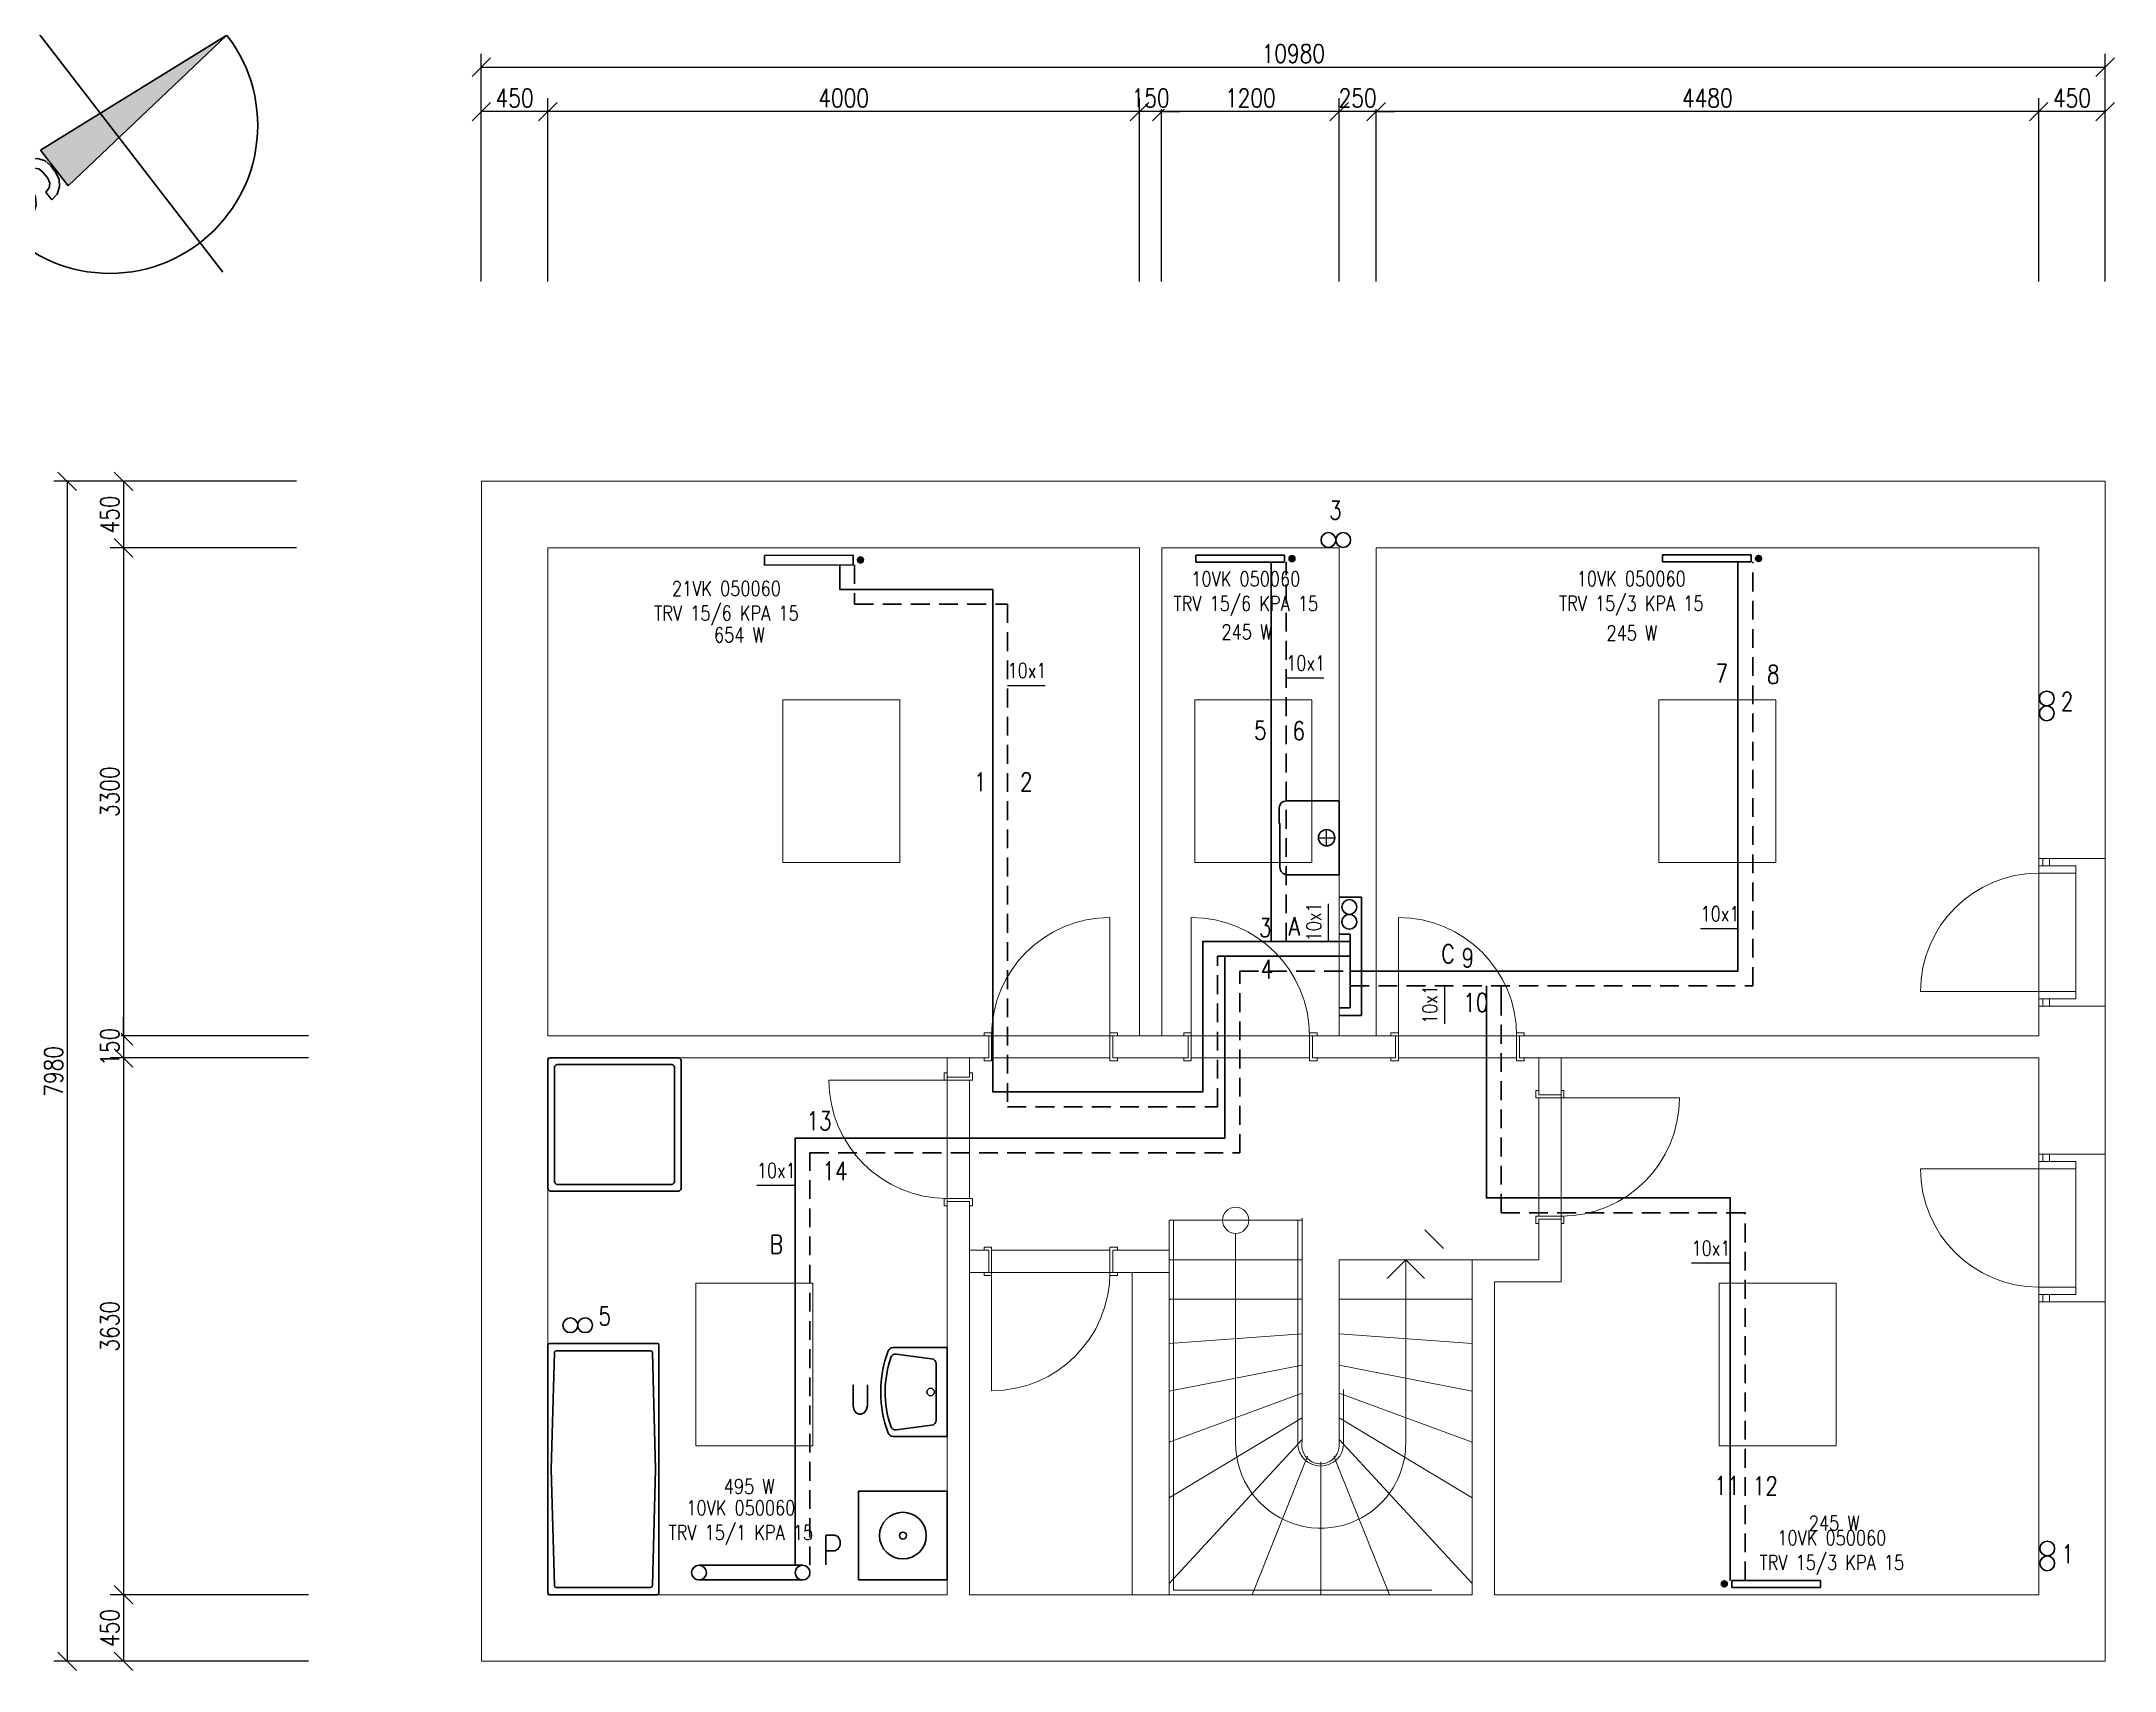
# Model space of a CAD drawing. Header units: millimetres. Extents: x 13441 to 178833, y -33721 to 19284.
# Drawn here: x 14536 to 28553, y 7122 to 18139 of the extents above; entities that cross this region are included whole.
import ezdxf
from ezdxf.enums import TextEntityAlignment as Align

# ---------------------------------------------------------------- set-up
doc = ezdxf.new("R2010")
doc.units = ezdxf.units.MM
doc.header["$LTSCALE"] = 10
doc.linetypes.add('DASHED', pattern=[19.05, 12.7, -6.35])
for name, color, linetype, lineweight in [('CKFORMATY', 3, 'Continuous', 25), ('CKKOTY', 3, 'Continuous', 25), ('CKTEXTY_MALE', 3, 'Continuous', 18), ('slepá matrice', 7, 'Continuous', 20), ('T-kotle', 7, 'Continuous', 50), ('T-otopna_telesa', 1, 'Continuous', 50), ('T-p_privodni', 1, 'Continuous', 50), ('T-p_zpetne', 5, 'DASHED', 50), ('T-stoupacky', 7, 'Continuous', 50), ('Z-sipky', 7, 'Continuous', 50), ('Z-zar_predmety', 7, 'Continuous', 50), ('Z-zar_predmety_ozn', 6, 'Continuous', 50)]:
    doc.layers.add(name, color=color, linetype=linetype, lineweight=lineweight)
doc.layers.add('CKPOPISM_PLOCHA', color=1, linetype='Continuous', lineweight=18, plot=False)
doc.layers.add('T-otopna_telesa-popis', color=7, linetype='Continuous')
doc.layers.add('T-p_privodni-popis', color=7, linetype='Continuous')
doc.styles.add('ARIAL_NARROW', font='SIMPLEX.SHX', dxfattribs={"width": 0.8})
doc.styles.get("Standard").update_dxf_attribs({"font": 'simplex.shx', "width": 0.8})
doc.dimstyles.new('CADKON', dxfattribs={"dimscale": 50, "dimtxt": 2.5, "dimasz": 2.5, "dimexe": 1.8, "dimexo": 25, "dimgap": 0.6, "dimtad": 1, "dimrnd": 1, "dimtxsty": 'Standard', "dimblk1": 'OBLIQUE', "dimblk2": 'OBLIQUE', "dimsah": 1, "dimcen": 2.5, "dimadec": 1, "dimazin": 2, "dimtfac": 1, "dimtix": 1, "dimtmove": 2, "dimatfit": 3, "dimldrblk": 'OPEN30', "dimfxl": 25, "dimfxlon": 1, "dimtfill": 1, "dimtolj": 1, "dimarcsym": 0})

# ---------------------------------------------------------------- blocks, each defined once
blk = doc.blocks.new('_OBLIQUE')
at = {"color": 0, "linetype": 'ByBlock'}
blk.add_line((-0.5, -0.5), (0.5, 0.5), dxfattribs=at)
blk = doc.blocks.new('*D89')
at = {"layer": 'CKKOTY', "color": 0, "lineweight": -2, "transparency": 16777216}
for p, q in [((17510, 16715), (17510, 18055)), ((17510, 17965), (28490, 17965)), ((28490, 16715), (28490, 18055))]:
    blk.add_line(p, q, dxfattribs=at)
at = {"layer": 'DEFPOINTS', "color": 0, "transparency": 16777216}
for p in [(28490, 17965), (17510, 15165), (28490, 15165)]:
    blk.add_point(p, dxfattribs=at)
at = {"layer": 'CKKOTY', "color": 0, "lineweight": -2, "transparency": 16777216, "xscale": 125, "yscale": 125, "zscale": 125, "rotation": 180}
blk.add_blockref('_OBLIQUE', (17510, 17965), dxfattribs=at)
at = {"layer": 'CKKOTY', "color": 0, "lineweight": -2, "transparency": 16777216, "xscale": 125, "yscale": 125, "zscale": 125}
blk.add_blockref('_OBLIQUE', (28490, 17965), dxfattribs=at)
at = {"layer": 'CKKOTY', "color": 0, "transparency": 16777216, "insert": (23000, 18057), "char_height": 125, "attachment_point": 5, "bg_fill": 3, "box_fill_scale": 1.1, "bg_fill_color": 256, "bg_fill_true_color": 13158600, "bg_fill_transparency": 0}
blk.add_mtext('\\A1;10980', dxfattribs=at)
blk = doc.blocks.new('_Open30')
at = {"color": 0, "lineweight": -2}
for p, q in [((-1, 0.27), (0, 0)), ((0, 0), (-1, -0.27)), ((0, 0), (-1, 0))]:
    blk.add_line(p, q, dxfattribs=at)
blk = doc.blocks.new('*D90')
at = {"layer": 'CKKOTY', "color": 0, "lineweight": -2, "transparency": 16777216}
for p, q in [((28040, 16516), (28040, 17755)), ((28490, 17665), (28040, 17665)), ((28490, 16516), (28490, 17755))]:
    blk.add_line(p, q, dxfattribs=at)
at = {"layer": 'DEFPOINTS', "color": 0, "transparency": 16777216}
for p in [(28040, 17665), (28040, 15266), (28490, 15266)]:
    blk.add_point(p, dxfattribs=at)
at = {"layer": 'CKKOTY', "color": 0, "lineweight": -2, "transparency": 16777216, "xscale": 125, "yscale": 125, "zscale": 125, "rotation": 180}
blk.add_blockref('_OBLIQUE', (28040, 17665), dxfattribs=at)
at = {"layer": 'CKKOTY', "color": 0, "lineweight": -2, "transparency": 16777216, "xscale": 125, "yscale": 125, "zscale": 125}
blk.add_blockref('_OBLIQUE', (28490, 17665), dxfattribs=at)
at = {"layer": 'CKKOTY', "color": 0, "transparency": 16777216, "insert": (28265, 17757), "char_height": 125, "attachment_point": 5, "bg_fill": 3, "box_fill_scale": 1.1, "bg_fill_color": 256, "bg_fill_true_color": 13158600, "bg_fill_transparency": 0}
blk.add_mtext('\\A1;450', dxfattribs=at)
blk = doc.blocks.new('*D91')
at = {"layer": 'CKKOTY', "color": 0, "lineweight": -2, "transparency": 16777216}
for p, q in [((23560, 16516), (23560, 17755)), ((28040, 17665), (23560, 17665)), ((28040, 16516), (28040, 17755))]:
    blk.add_line(p, q, dxfattribs=at)
at = {"layer": 'DEFPOINTS', "color": 0, "transparency": 16777216}
for p in [(23560, 17665), (23560, 15266), (28040, 15266)]:
    blk.add_point(p, dxfattribs=at)
at = {"layer": 'CKKOTY', "color": 0, "lineweight": -2, "transparency": 16777216, "xscale": 125, "yscale": 125, "zscale": 125, "rotation": 180}
blk.add_blockref('_OBLIQUE', (23560, 17665), dxfattribs=at)
at = {"layer": 'CKKOTY', "color": 0, "lineweight": -2, "transparency": 16777216, "xscale": 125, "yscale": 125, "zscale": 125}
blk.add_blockref('_OBLIQUE', (28040, 17665), dxfattribs=at)
at = {"layer": 'CKKOTY', "color": 0, "transparency": 16777216, "insert": (25800, 17757), "char_height": 125, "attachment_point": 5, "bg_fill": 3, "box_fill_scale": 1.1, "bg_fill_color": 256, "bg_fill_true_color": 13158600, "bg_fill_transparency": 0}
blk.add_mtext('\\A1;4480', dxfattribs=at)
blk = doc.blocks.new('*D92')
at = {"layer": 'CKKOTY', "color": 0, "lineweight": -2, "transparency": 16777216}
for p, q in [((23310, 17665), (23185, 17665)), ((23310, 16516), (23310, 17755)), ((23560, 17665), (23310, 17665)), ((23560, 16516), (23560, 17755)), ((23560, 17665), (23685, 17665))]:
    blk.add_line(p, q, dxfattribs=at)
at = {"layer": 'DEFPOINTS', "color": 0, "transparency": 16777216}
for p in [(23310, 15266), (23560, 15266)]:
    blk.add_point(p, dxfattribs=at)
at = {"layer": 'CKKOTY', "color": 0, "lineweight": -2, "transparency": 16777216, "xscale": 125, "yscale": 125, "zscale": 125}
blk.add_blockref('_OBLIQUE', (23310, 17665), dxfattribs=at)
at = {"layer": 'CKKOTY', "color": 0, "lineweight": -2, "transparency": 16777216, "xscale": 125, "yscale": 125, "zscale": 125, "rotation": 180}
blk.add_blockref('_OBLIQUE', (23560, 17665), dxfattribs=at)
at = {"layer": 'CKKOTY', "color": 0, "transparency": 16777216, "insert": (23435, 17757), "char_height": 125, "attachment_point": 5, "bg_fill": 3, "box_fill_scale": 1.1, "bg_fill_color": 256, "bg_fill_true_color": 13158600, "bg_fill_transparency": 0}
blk.add_mtext('\\A1;250', dxfattribs=at)
at = {"layer": 'DEFPOINTS', "color": 0, "transparency": 16777216}
blk.add_point((23310, 17665), dxfattribs=at)
blk = doc.blocks.new('*D93')
at = {"layer": 'CKKOTY', "color": 0, "lineweight": -2, "transparency": 16777216}
for p, q in [((22110, 16516), (22110, 17755)), ((23310, 17665), (22110, 17665)), ((23310, 16516), (23310, 17755))]:
    blk.add_line(p, q, dxfattribs=at)
at = {"layer": 'DEFPOINTS', "color": 0, "transparency": 16777216}
for p in [(22110, 17665), (22110, 15266), (23310, 15266)]:
    blk.add_point(p, dxfattribs=at)
at = {"layer": 'CKKOTY', "color": 0, "lineweight": -2, "transparency": 16777216, "xscale": 125, "yscale": 125, "zscale": 125, "rotation": 180}
blk.add_blockref('_OBLIQUE', (22110, 17665), dxfattribs=at)
at = {"layer": 'CKKOTY', "color": 0, "lineweight": -2, "transparency": 16777216, "xscale": 125, "yscale": 125, "zscale": 125}
blk.add_blockref('_OBLIQUE', (23310, 17665), dxfattribs=at)
at = {"layer": 'CKKOTY', "color": 0, "transparency": 16777216, "insert": (22710, 17757), "char_height": 125, "attachment_point": 5, "bg_fill": 3, "box_fill_scale": 1.1, "bg_fill_color": 256, "bg_fill_true_color": 13158600, "bg_fill_transparency": 0}
blk.add_mtext('\\A1;1200', dxfattribs=at)
blk = doc.blocks.new('*D94')
at = {"layer": 'CKKOTY', "color": 0, "lineweight": -2, "transparency": 16777216}
for p, q in [((21960, 17665), (21835, 17665)), ((21960, 16516), (21960, 17755)), ((22110, 17665), (21960, 17665)), ((22110, 16516), (22110, 17755)), ((22110, 17665), (22235, 17665))]:
    blk.add_line(p, q, dxfattribs=at)
at = {"layer": 'DEFPOINTS', "color": 0, "transparency": 16777216}
for p in [(21960, 15266), (22110, 15266)]:
    blk.add_point(p, dxfattribs=at)
at = {"layer": 'CKKOTY', "color": 0, "lineweight": -2, "transparency": 16777216, "xscale": 125, "yscale": 125, "zscale": 125}
blk.add_blockref('_OBLIQUE', (21960, 17665), dxfattribs=at)
at = {"layer": 'CKKOTY', "color": 0, "lineweight": -2, "transparency": 16777216, "xscale": 125, "yscale": 125, "zscale": 125, "rotation": 180}
blk.add_blockref('_OBLIQUE', (22110, 17665), dxfattribs=at)
at = {"layer": 'CKKOTY', "color": 0, "transparency": 16777216, "insert": (22035, 17757), "char_height": 125, "attachment_point": 5, "bg_fill": 3, "box_fill_scale": 1.1, "bg_fill_color": 256, "bg_fill_true_color": 13158600, "bg_fill_transparency": 0}
blk.add_mtext('\\A1;150', dxfattribs=at)
at = {"layer": 'DEFPOINTS', "color": 0, "transparency": 16777216}
blk.add_point((21960, 17665), dxfattribs=at)
blk = doc.blocks.new('*D95')
at = {"layer": 'CKKOTY', "color": 0, "lineweight": -2, "transparency": 16777216}
for p, q in [((17960, 16516), (17960, 17755)), ((21960, 17665), (17960, 17665)), ((21960, 16516), (21960, 17755))]:
    blk.add_line(p, q, dxfattribs=at)
at = {"layer": 'DEFPOINTS', "color": 0, "transparency": 16777216}
for p in [(17960, 17665), (17960, 15266), (21960, 15266)]:
    blk.add_point(p, dxfattribs=at)
at = {"layer": 'CKKOTY', "color": 0, "lineweight": -2, "transparency": 16777216, "xscale": 125, "yscale": 125, "zscale": 125, "rotation": 180}
blk.add_blockref('_OBLIQUE', (17960, 17665), dxfattribs=at)
at = {"layer": 'CKKOTY', "color": 0, "lineweight": -2, "transparency": 16777216, "xscale": 125, "yscale": 125, "zscale": 125}
blk.add_blockref('_OBLIQUE', (21960, 17665), dxfattribs=at)
at = {"layer": 'CKKOTY', "color": 0, "transparency": 16777216, "insert": (19960, 17757), "char_height": 125, "attachment_point": 5, "bg_fill": 3, "box_fill_scale": 1.1, "bg_fill_color": 256, "bg_fill_true_color": 13158600, "bg_fill_transparency": 0}
blk.add_mtext('\\A1;4000', dxfattribs=at)
blk = doc.blocks.new('*D96')
at = {"layer": 'CKKOTY', "color": 0, "lineweight": -2, "transparency": 16777216}
for p, q in [((17510, 16516), (17510, 17755)), ((17960, 17665), (17510, 17665)), ((17960, 16516), (17960, 17755))]:
    blk.add_line(p, q, dxfattribs=at)
at = {"layer": 'DEFPOINTS', "color": 0, "transparency": 16777216}
for p in [(17510, 17665), (17510, 15266), (17960, 15266)]:
    blk.add_point(p, dxfattribs=at)
at = {"layer": 'CKKOTY', "color": 0, "lineweight": -2, "transparency": 16777216, "xscale": 125, "yscale": 125, "zscale": 125, "rotation": 180}
blk.add_blockref('_OBLIQUE', (17510, 17665), dxfattribs=at)
at = {"layer": 'CKKOTY', "color": 0, "lineweight": -2, "transparency": 16777216, "xscale": 125, "yscale": 125, "zscale": 125}
blk.add_blockref('_OBLIQUE', (17960, 17665), dxfattribs=at)
at = {"layer": 'CKKOTY', "color": 0, "transparency": 16777216, "insert": (17735, 17757), "char_height": 125, "attachment_point": 5, "bg_fill": 3, "box_fill_scale": 1.1, "bg_fill_color": 256, "bg_fill_true_color": 13158600, "bg_fill_transparency": 0}
blk.add_mtext('\\A1;450', dxfattribs=at)
blk = doc.blocks.new('*D97')
at = {"layer": 'CKKOTY', "color": 0, "lineweight": -2, "transparency": 16777216}
for p, q in [((15960, 15165), (14620, 15165)), ((14710, 15165), (14710, 7185)), ((15960, 7185), (14620, 7185))]:
    blk.add_line(p, q, dxfattribs=at)
at = {"layer": 'DEFPOINTS', "color": 0, "transparency": 16777216}
for p in [(17510, 15165), (14710, 7185), (17510, 7185)]:
    blk.add_point(p, dxfattribs=at)
at = {"layer": 'CKKOTY', "color": 0, "lineweight": -2, "transparency": 16777216, "xscale": 125, "yscale": 125, "zscale": 125}
for p, rotation in [((14710, 15165), 90), ((14710, 7185), 270)]:
    blk.add_blockref('_OBLIQUE', p, dxfattribs=dict(at, rotation=rotation))
at = {"layer": 'CKKOTY', "color": 0, "transparency": 16777216, "insert": (14618, 11175), "char_height": 125, "attachment_point": 5, "rotation": 90, "bg_fill": 3, "box_fill_scale": 1.1, "bg_fill_color": 256, "bg_fill_true_color": 13158600, "bg_fill_transparency": 0}
blk.add_mtext('\\A1;7980', dxfattribs=at)
blk = doc.blocks.new('*D98')
at = {"layer": 'CKKOTY', "color": 0, "lineweight": -2, "transparency": 16777216}
for p, q in [((16260, 15165), (15001, 15165)), ((15091, 15165), (15091, 14715)), ((16260, 14715), (15001, 14715))]:
    blk.add_line(p, q, dxfattribs=at)
at = {"layer": 'DEFPOINTS', "color": 0, "transparency": 16777216}
for p in [(17510, 15165), (15091, 14715), (17510, 14715)]:
    blk.add_point(p, dxfattribs=at)
at = {"layer": 'CKKOTY', "color": 0, "lineweight": -2, "transparency": 16777216, "xscale": 125, "yscale": 125, "zscale": 125}
for p, rotation in [((15091, 15165), 90), ((15091, 14715), 270)]:
    blk.add_blockref('_OBLIQUE', p, dxfattribs=dict(at, rotation=rotation))
at = {"layer": 'CKKOTY', "color": 0, "transparency": 16777216, "insert": (14998, 14940), "char_height": 125, "attachment_point": 5, "rotation": 90, "bg_fill": 3, "box_fill_scale": 1.1, "bg_fill_color": 256, "bg_fill_true_color": 13158600, "bg_fill_transparency": 0}
blk.add_mtext('\\A1;450', dxfattribs=at)
blk = doc.blocks.new('*D99')
at = {"layer": 'CKKOTY', "color": 0, "lineweight": -2, "transparency": 16777216}
for p, q in [((16260, 14715), (15001, 14715)), ((15091, 14715), (15091, 11415)), ((16341, 11415), (15001, 11415))]:
    blk.add_line(p, q, dxfattribs=at)
at = {"layer": 'DEFPOINTS', "color": 0, "transparency": 16777216}
for p in [(17510, 14715), (15091, 11415), (17960, 11415)]:
    blk.add_point(p, dxfattribs=at)
at = {"layer": 'CKKOTY', "color": 0, "lineweight": -2, "transparency": 16777216, "xscale": 125, "yscale": 125, "zscale": 125}
for p, rotation in [((15091, 14715), 90), ((15091, 11415), 270)]:
    blk.add_blockref('_OBLIQUE', p, dxfattribs=dict(at, rotation=rotation))
at = {"layer": 'CKKOTY', "color": 0, "transparency": 16777216, "insert": (14998, 13065), "char_height": 125, "attachment_point": 5, "rotation": 90, "bg_fill": 3, "box_fill_scale": 1.1, "bg_fill_color": 256, "bg_fill_true_color": 13158600, "bg_fill_transparency": 0}
blk.add_mtext('\\A1;3300', dxfattribs=at)
blk = doc.blocks.new('*D100')
at = {"layer": 'CKKOTY', "color": 0, "lineweight": -2, "transparency": 16777216}
for p, q in [((15091, 11415), (15091, 11540)), ((16341, 11415), (15001, 11415)), ((15091, 11415), (15091, 11265)), ((16341, 11265), (15001, 11265)), ((15091, 11265), (15091, 11140))]:
    blk.add_line(p, q, dxfattribs=at)
at = {"layer": 'DEFPOINTS', "color": 0, "transparency": 16777216}
for p in [(17960, 11415), (17960, 11265)]:
    blk.add_point(p, dxfattribs=at)
at = {"layer": 'CKKOTY', "color": 0, "lineweight": -2, "transparency": 16777216, "xscale": 125, "yscale": 125, "zscale": 125}
for p, rotation in [((15091, 11415), 270), ((15091, 11265), 90)]:
    blk.add_blockref('_OBLIQUE', p, dxfattribs=dict(at, rotation=rotation))
at = {"layer": 'CKKOTY', "color": 0, "transparency": 16777216, "insert": (14998, 11340), "char_height": 125, "attachment_point": 5, "rotation": 90, "bg_fill": 3, "box_fill_scale": 1.1, "bg_fill_color": 256, "bg_fill_true_color": 13158600, "bg_fill_transparency": 0}
blk.add_mtext('\\A1;150', dxfattribs=at)
at = {"layer": 'DEFPOINTS', "color": 0, "transparency": 16777216}
blk.add_point((15091, 11265), dxfattribs=at)
blk = doc.blocks.new('*D101')
at = {"layer": 'CKKOTY', "color": 0, "lineweight": -2, "transparency": 16777216}
for p, q in [((16341, 11265), (15001, 11265)), ((15091, 11265), (15091, 7635)), ((16341, 7635), (15001, 7635))]:
    blk.add_line(p, q, dxfattribs=at)
at = {"layer": 'DEFPOINTS', "color": 0, "transparency": 16777216}
for p in [(17960, 11265), (15091, 7635), (17960, 7635)]:
    blk.add_point(p, dxfattribs=at)
at = {"layer": 'CKKOTY', "color": 0, "lineweight": -2, "transparency": 16777216, "xscale": 125, "yscale": 125, "zscale": 125}
for p, rotation in [((15091, 11265), 90), ((15091, 7635), 270)]:
    blk.add_blockref('_OBLIQUE', p, dxfattribs=dict(at, rotation=rotation))
at = {"layer": 'CKKOTY', "color": 0, "transparency": 16777216, "insert": (14998, 9450), "char_height": 125, "attachment_point": 5, "rotation": 90, "bg_fill": 3, "box_fill_scale": 1.1, "bg_fill_color": 256, "bg_fill_true_color": 13158600, "bg_fill_transparency": 0}
blk.add_mtext('\\A1;3630', dxfattribs=at)
blk = doc.blocks.new('*D102')
at = {"layer": 'CKKOTY', "color": 0, "lineweight": -2, "transparency": 16777216}
for p, q in [((16341, 7635), (15001, 7635)), ((15091, 7635), (15091, 7185)), ((16341, 7185), (15001, 7185))]:
    blk.add_line(p, q, dxfattribs=at)
at = {"layer": 'DEFPOINTS', "color": 0, "transparency": 16777216}
for p in [(17960, 7635), (15091, 7185), (17960, 7185)]:
    blk.add_point(p, dxfattribs=at)
at = {"layer": 'CKKOTY', "color": 0, "lineweight": -2, "transparency": 16777216, "xscale": 125, "yscale": 125, "zscale": 125}
for p, rotation in [((15091, 7635), 90), ((15091, 7185), 270)]:
    blk.add_blockref('_OBLIQUE', p, dxfattribs=dict(at, rotation=rotation))
at = {"layer": 'CKKOTY', "color": 0, "transparency": 16777216, "insert": (14998, 7410), "char_height": 125, "attachment_point": 5, "rotation": 90, "bg_fill": 3, "box_fill_scale": 1.1, "bg_fill_color": 256, "bg_fill_true_color": 13158600, "bg_fill_transparency": 0}
blk.add_mtext('\\A1;450', dxfattribs=at)
blk = doc.blocks.new('*U129')
at = {"linetype": 'ByBlock'}
for p, q in [((0, 882), (0, 18)), ((18, 900), (882, 900)), ((63, 855), (837, 855)), ((900, 882), (900, 18)), ((45, 837), (45, 63)), ((855, 837), (855, 63)), ((18, 0), (882, 0)), ((63, 45), (837, 45))]:
    blk.add_line(p, q, dxfattribs=at)
for centre, start, end in [((18, 882), 90, 180), ((63, 837), 90, 180), ((837, 837), 0, 90), ((882, 882), 0, 90), ((18, 18), 180, 270), ((63, 63), 180, 270), ((837, 63), 270, 0), ((882, 18), 270, 0)]:
    blk.add_arc(centre, 18, start, end, dxfattribs=at)
blk = doc.blocks.new('*U130', base_point=(-850, 750))
at = {"linetype": 'ByBlock'}
for p, q in [((-850, 738), (-850, 12)), ((-838, 750), (838, 750)), ((-788.332676, 706.077823), (0, 727.941176)), ((0, 727.941176), (788.327261, 706.434086)), ((850, 738), (850, 12)), ((-800, 694.082435), (-800, 55.917565)), ((800, 694.438549), (800, 55.561451)), ((-838, 0), (838, 0)), ((-788.332676, 43.922177), (0, 22.058824)), ((0, 22.058824), (788.327261, 43.565914))]:
    blk.add_line(p, q, dxfattribs=at)
for centre, start, end in [((-838, 738), 90, 180), ((-788, 694.082435), 91.588615, 180), ((788, 694.438549), 0, 88.437248), ((838, 738), 0, 90), ((-838, 12), 180, 270), ((-788, 55.917565), 180, 268.411385), ((788, 55.561451), 271.562752, 0), ((838, 12), 270, 0)]:
    blk.add_arc(centre, 12, start, end, dxfattribs=at)
blk = doc.blocks.new('*U134')
at = {"linetype": 'ByBlock'}
for p, q in [((-300, 0), (-300, 366.524821)), ((-225.261819, 105.62636), (-255.404697, 344.953617)), ((225.261819, 105.62636), (255.404697, 344.953617)), ((300, 0), (300, 366.524821)), ((300, 0), (-300, 0)), ((190.536162, 75), (-190.536162, 75))]:
    blk.add_line(p, q, dxfattribs=at)
blk.add_circle((0, 112.053652), 25, dxfattribs=at)
for centre, radius, start, end in [((0, -333.553614), 783.553614, 69.242345, 110.757655), ((-265, 366.524821), 35, 111.282643, 180), ((-220.679039, 349.327257), 35, 108.748987, 187.178512), ((-1.457667, -306.396875), 726.398337, 70.637771, 108.498469), ((220.679039, 349.327257), 35, 352.821488, 71.251013), ((265, 366.524821), 35, 0, 68.717357), ((-190.536162, 110), 35, 187.178512, 270), ((190.536162, 110), 35, 270, 352.821488)]:
    blk.add_arc(centre, radius, start, end, dxfattribs=at)
blk = doc.blocks.new('*U136', base_point=(300, 0))
at = {"linetype": 'ByBlock'}
for p, q in [((0, 600), (0, 0)), ((0, 600), (600, 600)), ((600, 600), (600, 0)), ((0, 0), (600, 0))]:
    blk.add_line(p, q, dxfattribs=at)
for radius in [158, 23.6]:
    blk.add_circle((300, 300), radius, dxfattribs=at)
blk = doc.blocks.new('*U140', base_point=(695242, -398934))
at = {"color": 0, "linetype": 'ByBlock', "ltscale": 500, "style": 'ARIAL_NARROW', "width": 0.8}
blk.add_text('U', height=200, dxfattribs=at).set_placement((695327, -398932), align=Align.MIDDLE_CENTER)
blk = doc.blocks.new('*U141', base_point=(695242, -407813))
at = {"color": 0, "linetype": 'ByBlock', "ltscale": 500, "style": 'ARIAL_NARROW', "width": 0.8}
blk.add_text('P', height=200, dxfattribs=at).set_placement((695328, -407813), align=Align.MIDDLE_CENTER)
blk = doc.blocks.new('*U242', base_point=(100, 0))
at = {"color": 0, "linetype": 'ByBlock', "lineweight": -2}
for centre in [(50, 0), (150, 0)]:
    blk.add_circle(centre, 50, dxfattribs=at)
blk = doc.blocks.new('*U227', base_point=(100, 0))
at = {"color": 0, "linetype": 'ByBlock', "lineweight": -2}
for centre in [(50, 0), (150, 0)]:
    blk.add_circle(centre, 50, dxfattribs=at)
blk = doc.blocks.new('*U232', base_point=(100, 0))
at = {"color": 0, "linetype": 'ByBlock', "lineweight": -2}
for centre in [(50, 0), (150, 0)]:
    blk.add_circle(centre, 50, dxfattribs=at)
blk = doc.blocks.new('*U230', base_point=(100, 0))
at = {"color": 0, "linetype": 'ByBlock', "lineweight": -2}
for centre in [(50, 0), (150, 0)]:
    blk.add_circle(centre, 50, dxfattribs=at)
blk = doc.blocks.new('*U253', base_point=(100, 0))
at = {"color": 0, "linetype": 'ByBlock', "lineweight": -2}
for centre in [(50, 0), (150, 0)]:
    blk.add_circle(centre, 50, dxfattribs=at)
blk = doc.blocks.new('*U254', base_point=(1398.750065, 8778.46482))
at = {"color": 0, "linetype": 'ByBlock', "lineweight": -2}
for p, q in [((1398.750065, 8422.46482), (1398.750065, 8778.46482)), ((1398.750065, 8778.46482), (1898.750065, 8778.46482)), ((1898.750065, 8427.46482), (1898.750065, 8778.46482)), ((1448.750065, 8372.46482), (1548.750065, 8372.46482)), ((1548.750065, 8372.46482), (1553.750065, 8377.46482)), ((1553.750065, 8377.46482), (1848.750065, 8377.46482))]:
    blk.add_line(p, q, dxfattribs=at)
at = {"color": 20, "lineweight": 25}
for p, q in [((1703.750065, 8693.46482), (1593.750065, 8693.46482)), ((1648.750065, 8638.46482), (1648.750065, 8748.46482))]:
    blk.add_line(p, q, dxfattribs=at)
at = {"color": 0, "linetype": 'ByBlock', "lineweight": -2}
blk.add_circle((1648.750065, 8693.46482), 55, dxfattribs=at)
for centre, start, end in [((1448.750065, 8422.46482), 180, 270), ((1848.750065, 8427.46482), 270, 0)]:
    blk.add_arc(centre, 50, start, end, dxfattribs=at)
blk = doc.blocks.new('*U222', base_point=(300, 97))
blk.add_hatch(color=256).paths.add_polyline_path([(630, 23.5, 1), (670, 23.5, 1)])
at = {"color": 0, "linetype": 'ByBlock', "lineweight": -2}
for p, q in [((0, 47), (600, 47)), ((0, 0), (0, 47)), ((600, 0), (0, 0)), ((600, 47), (600, 0))]:
    blk.add_line(p, q, dxfattribs=at)
at = {"color": 0, "lineweight": -2}
for p, q in [((40, 0), (40, 0)), ((140, 0), (140, 0)), ((460, 0), (460, 0)), ((560, 0), (560, 0))]:
    blk.add_line(p, q, dxfattribs=at)
blk.add_circle((650, 23.5), 20)
blk = doc.blocks.new('*U220', base_point=(300, 116))
blk.add_hatch(color=256).paths.add_polyline_path([(630, 33, 1), (670, 33, 1)])
at = {"color": 0, "linetype": 'ByBlock', "lineweight": -2}
for p, q in [((0, 66), (600, 66)), ((0, 0), (0, 66)), ((600, 0), (0, 0)), ((600, 66), (600, 0))]:
    blk.add_line(p, q, dxfattribs=at)
at = {"color": 0, "lineweight": -2}
for p, q in [((40, 0), (40, 0)), ((140, 0), (140, 0)), ((460, 0), (460, 0)), ((560, 0), (560, 0))]:
    blk.add_line(p, q, dxfattribs=at)
blk.add_circle((650, 33), 20)
blk = doc.blocks.new('*U233', base_point=(0, 100))
at = {"color": 0, "linetype": 'ByBlock', "lineweight": -2}
for p, q in [((350, 0), (-350, 0)), ((-350, -100), (350, -100))]:
    blk.add_line(p, q, dxfattribs=at)
for p, q in [((-350, -50), (-350, -50)), ((350, -50), (350, -50))]:
    blk.add_line(p, q)
for centre in [(-350, -50), (350, -50)]:
    blk.add_circle(centre, 50, dxfattribs=at)
blk = doc.blocks.new('*U223', base_point=(300, 97))
blk.add_hatch(color=256).paths.add_polyline_path([(630, 23.5, 1), (670, 23.5, 1)])
at = {"color": 0, "linetype": 'ByBlock', "lineweight": -2}
for p, q in [((0, 47), (600, 47)), ((0, 0), (0, 47)), ((600, 0), (0, 0)), ((600, 47), (600, 0))]:
    blk.add_line(p, q, dxfattribs=at)
at = {"color": 0, "lineweight": -2}
for p, q in [((40, 0), (40, 0)), ((140, 0), (140, 0)), ((460, 0), (460, 0)), ((560, 0), (560, 0))]:
    blk.add_line(p, q, dxfattribs=at)
blk.add_circle((650, 23.5), 20)
blk = doc.blocks.new('*U224', base_point=(300, 97))
blk.add_hatch(color=256).paths.add_polyline_path([(630, 23.5, 1), (670, 23.5, 1)])
at = {"color": 0, "linetype": 'ByBlock', "lineweight": -2}
for p, q in [((0, 47), (600, 47)), ((0, 0), (0, 47)), ((600, 0), (0, 0)), ((600, 47), (600, 0))]:
    blk.add_line(p, q, dxfattribs=at)
at = {"color": 0, "lineweight": -2}
for p, q in [((40, 0), (40, 0)), ((140, 0), (140, 0)), ((460, 0), (460, 0)), ((560, 0), (560, 0))]:
    blk.add_line(p, q, dxfattribs=at)
blk.add_circle((650, 23.5), 20)
blk = doc.blocks.new('*U200', base_point=(13970, 12755))
at = {"color": 0, "linetype": 'ByBlock', "lineweight": -2}
for p, q in [((13816, 12283), (13970, 13755)), ((13970, 13755), (14122, 12283)), ((12719, 12755), (15221, 12755)), ((14122, 12283), (13816, 12283)), ((13849, 12233), (13820, 12189)), ((13892, 12262), (13849, 12233)), ((13910, 12196), (13885, 12172)), ((13943, 12272), (13892, 12262)), ((13943, 12205), (13910, 12196)), ((13996, 12272), (13943, 12272)), ((13943, 12205), (13996, 12205)), ((14047, 12262), (13996, 12272)), ((14030, 12196), (13996, 12205)), ((14054, 12172), (14030, 12196)), ((14091, 12233), (14047, 12262)), ((14120, 12189), (14091, 12233)), ((13820, 12189), (13810, 12138)), ((13810, 12138), (13820, 12087)), ((13820, 12087), (13849, 12044)), ((13885, 12172), (13876, 12138)), ((13876, 12138), (13885, 12105)), ((13885, 12105), (13910, 12081)), ((13910, 12081), (13943, 12072)), ((13943, 12072), (13996, 12072)), ((14047, 12062), (13996, 12072)), ((14091, 12033), (14047, 12062)), ((14063, 12138), (14054, 12172)), ((14063, 12138), (14130, 12138)), ((14130, 12138), (14120, 12189)), ((13849, 12044), (13892, 12015)), ((13892, 12015), (13943, 12005)), ((13943, 12005), (13996, 12005)), ((14030, 11996), (13996, 12005)), ((14054, 11972), (14030, 11996)), ((14063, 11939), (14054, 11972)), ((14063, 11905), (14063, 11939)), ((14120, 11990), (14091, 12033)), ((14130, 11939), (14120, 11990)), ((14130, 11905), (14130, 11939)), ((13810, 11905), (13820, 11854)), ((13876, 11905), (13810, 11905)), ((13820, 11854), (13849, 11811)), ((13849, 11811), (13892, 11782)), ((13876, 11905), (13885, 11872)), ((13885, 11872), (13910, 11848)), ((13892, 11782), (13943, 11772)), ((13910, 11848), (13943, 11839)), ((13943, 11839), (13996, 11839)), ((13996, 11839), (14030, 11848)), ((13996, 11772), (14047, 11782)), ((14030, 11848), (14054, 11872)), ((14047, 11782), (14091, 11811)), ((14054, 11872), (14063, 11905)), ((14091, 11811), (14120, 11854)), ((14120, 11854), (14130, 11905)), ((13943, 11772), (13996, 11772))]:
    blk.add_line(p, q, dxfattribs=at)
blk.add_circle((13970, 12755), 1000, dxfattribs=at)
blk.add_solid([(13816, 12283), (14122, 12283), (13970, 13755)], dxfattribs=at)
blk = doc.blocks.new('*U203', base_point=(26775, 0))
at = {"layer": 'CKFORMATY', "linetype": 'Continuous'}
for p, q in [((26775, 14850), (0, 14850)), ((0, 14850), (0, 0)), ((5775, 14850), (5775, 14600)), ((16275, 14850), (16275, 14600)), ((26775, 0), (26775, 14850)), ((26525, 14600), (250, 14600)), ((250, 14600), (250, 250)), ((26525, 250), (26525, 14600)), ((250, 250), (26525, 250)), ((5775, 0), (5775, 250)), ((16275, 0), (16275, 250)), ((0, 0), (26775, 0))]:
    blk.add_line(p, q, dxfattribs=at)

msp = doc.modelspace()

# ---------------------------------------------------------------- linework, layer by layer
at = {"layer": 'CKPOPISM_PLOCHA'}
for p, q in [((19549.588, 13686.68), (20339.588, 13686.68)), ((19549.588, 12586.68), (19549.588, 13686.68)), ((20339.588, 13686.68), (20339.588, 12586.68)), ((22334.99, 12586.68), (22334.99, 13686.68)), ((22334.99, 13686.68), (23124.99, 13686.68)), ((23124.99, 13686.68), (23124.99, 12586.68)), ((25472.616, 12586.68), (25472.616, 13686.68)), ((25472.616, 13686.68), (26262.616, 13686.68)), ((26262.616, 13686.68), (26262.616, 12586.68)), ((20339.588, 12586.68), (19549.588, 12586.68)), ((23124.99, 12586.68), (22334.99, 12586.68)), ((26262.616, 12586.68), (25472.616, 12586.68)), ((18960.431, 8642.273), (18960.431, 9742.273)), ((18960.431, 9742.273), (19750.431, 9742.273)), ((19750.431, 9742.273), (19750.431, 8642.273)), ((25880.032, 8642.273), (25880.032, 9742.273)), ((25880.032, 9742.273), (26670.032, 9742.273)), ((26670.032, 9742.273), (26670.032, 8642.273)), ((18960.431, 8642.273), (19750.431, 8642.273)), ((26670.032, 8642.273), (25880.032, 8642.273))]:
    msp.add_line(p, q, dxfattribs=at)
at = {"layer": 'slepá matrice'}
for p, q in [((28490.45, 15164.686), (17510.45, 15164.686)), ((17510.45, 15164.686), (17510.45, 7184.686)), ((28490.45, 12614.686), (28490.45, 15164.686)), ((21960.45, 14714.686), (17960.45, 14714.686)), ((17960.45, 14714.686), (17960.45, 11414.686)), ((21960.45, 11414.686), (21960.45, 14714.686)), ((22110.45, 11414.686), (22110.45, 14714.686)), ((23310.45, 14714.686), (22110.45, 14714.686)), ((23310.45, 11414.686), (23310.45, 14714.686)), ((28040.45, 14714.686), (23560.45, 14714.686)), ((23560.45, 11414.686), (23560.45, 14714.686)), ((28040.45, 12614.686), (28040.45, 14714.686)), ((28040.45, 12614.686), (28490.45, 12614.686)), ((28040.45, 12614.686), (28040.45, 11614.686)), ((28040.45, 11664.686), (28040.45, 12564.686)), ((28040.45, 12564.686), (28040.45, 12514.686)), ((28290.45, 12564.686), (28040.45, 12564.686)), ((28040.45, 11714.686), (28040.45, 12514.686)), ((28040.45, 12514.686), (28290.45, 12514.686)), ((28067.95, 12614.686), (28067.95, 12564.686)), ((28112.95, 12614.686), (28112.95, 12564.686)), ((28290.45, 12514.686), (28290.45, 12564.686)), ((28290.45, 11714.686), (28290.45, 12514.686)), ((28490.45, 12614.686), (28490.45, 11614.686)), ((21760.45, 11414.686), (21760.45, 12214.686)), ((22310.45, 11414.686), (22310.45, 12214.686)), ((23710.45, 11414.686), (23710.45, 12214.686)), ((28040.45, 11714.686), (27240.45, 11714.686)), ((28040.45, 11664.686), (28040.45, 11714.686)), ((28040.45, 11714.686), (28290.45, 11714.686)), ((28290.45, 11664.686), (28040.45, 11664.686)), ((28067.95, 11664.686), (28067.95, 11614.686)), ((28112.95, 11664.686), (28112.95, 11614.686)), ((28290.45, 11714.686), (28290.45, 11664.686)), ((28040.45, 11614.686), (28490.45, 11614.686)), ((28040.45, 11614.686), (28040.45, 11414.686)), ((28490.45, 11614.686), (28490.45, 10614.686)), ((17960.45, 11414.686), (20910.45, 11414.686)), ((20910.45, 11414.686), (20910.45, 11434.686)), ((20960.45, 11434.686), (20910.45, 11434.686)), ((20940.45, 11414.686), (20910.45, 11414.686)), ((20940.45, 11264.686), (20940.45, 11414.686)), ((21780.45, 11414.686), (20940.45, 11414.686)), ((20960.45, 11434.686), (20960.45, 11244.686)), ((20960.45, 11414.686), (21760.45, 11414.686)), ((21760.45, 11414.686), (20960.45, 11414.686)), ((21760.45, 11434.686), (21810.45, 11434.686)), ((21760.45, 11434.686), (21760.45, 11244.686)), ((21780.45, 11414.686), (21810.45, 11414.686)), ((21780.45, 11264.686), (21780.45, 11414.686)), ((21810.45, 11414.686), (21810.45, 11434.686)), ((22260.45, 11414.686), (21810.45, 11414.686)), ((21960.45, 11414.686), (22110.45, 11414.686)), ((22260.45, 11414.686), (22260.45, 11434.686)), ((22310.45, 11434.686), (22260.45, 11434.686)), ((22290.45, 11414.686), (22260.45, 11414.686)), ((22290.45, 11264.686), (22290.45, 11414.686)), ((22290.45, 11414.686), (23130.45, 11414.686)), ((22310.45, 11434.686), (22310.45, 11244.686)), ((22310.45, 11414.686), (23110.45, 11414.686)), ((22310.45, 11414.686), (23110.45, 11414.686)), ((23110.45, 11434.686), (23160.45, 11434.686)), ((23110.45, 11434.686), (23110.45, 11244.686)), ((23130.45, 11414.686), (23160.45, 11414.686)), ((23130.45, 11264.686), (23130.45, 11414.686)), ((23160.45, 11414.686), (23160.45, 11434.686)), ((23660.45, 11414.686), (23160.45, 11414.686)), ((23310.45, 11414.686), (23460.45, 11414.686)), ((23660.45, 11414.686), (23660.45, 11434.686)), ((23710.45, 11434.686), (23660.45, 11434.686)), ((23690.45, 11414.686), (23660.45, 11414.686)), ((23690.45, 11264.686), (23690.45, 11414.686)), ((23690.45, 11414.686), (24530.45, 11414.686)), ((23710.45, 11434.686), (23710.45, 11244.686)), ((23710.45, 11414.686), (24510.45, 11414.686)), ((23710.45, 11414.686), (24510.45, 11414.686)), ((24510.45, 11434.686), (24560.45, 11434.686)), ((24510.45, 11434.686), (24510.45, 11244.686)), ((24530.45, 11414.686), (24560.45, 11414.686)), ((24530.45, 11264.686), (24530.45, 11414.686)), ((24560.45, 11414.686), (24560.45, 11434.686)), ((24560.45, 11414.686), (28040.45, 11414.686)), ((17960.45, 11264.686), (20910.45, 11264.686)), ((17960.45, 11264.686), (17960.45, 7634.686)), ((20810.45, 11264.686), (20660.45, 11264.686)), ((20660.45, 11264.686), (20660.45, 11164.686)), ((20810.45, 11264.686), (20810.45, 11164.686)), ((20940.45, 11264.686), (20910.45, 11264.686)), ((20910.45, 11244.686), (20910.45, 11264.686)), ((20910.45, 11244.686), (20960.45, 11244.686)), ((20960.45, 11264.686), (21760.45, 11264.686)), ((21760.45, 11264.686), (20960.45, 11264.686)), ((21810.45, 11244.686), (21760.45, 11244.686)), ((21780.45, 11264.686), (21810.45, 11264.686)), ((21810.45, 11244.686), (21810.45, 11264.686)), ((21810.45, 11264.686), (22260.45, 11264.686)), ((22290.45, 11264.686), (22260.45, 11264.686)), ((22260.45, 11244.686), (22260.45, 11264.686)), ((22260.45, 11244.686), (22310.45, 11244.686)), ((22310.45, 11264.686), (23110.45, 11264.686)), ((22310.45, 11264.686), (23110.45, 11264.686)), ((23160.45, 11244.686), (23110.45, 11244.686)), ((23130.45, 11264.686), (23160.45, 11264.686)), ((23160.45, 11264.686), (23660.45, 11264.686)), ((23160.45, 11244.686), (23160.45, 11264.686)), ((23690.45, 11264.686), (23660.45, 11264.686)), ((23660.45, 11244.686), (23660.45, 11264.686)), ((23660.45, 11244.686), (23710.45, 11244.686)), ((23710.45, 11264.686), (24510.45, 11264.686)), ((23710.45, 11264.686), (24510.45, 11264.686)), ((24560.45, 11244.686), (24510.45, 11244.686)), ((24530.45, 11264.686), (24560.45, 11264.686)), ((24560.45, 11244.686), (24560.45, 11264.686)), ((24560.45, 11264.686), (28040.45, 11264.686)), ((24660.45, 11044.686), (24660.45, 11264.686)), ((24810.45, 11044.686), (24810.45, 11264.686)), ((28040.45, 11264.686), (28040.45, 10614.686)), ((20660.45, 11114.686), (19860.45, 11114.686)), ((20660.45, 11164.686), (20640.45, 11164.686)), ((20640.45, 11114.686), (20640.45, 11164.686)), ((20640.45, 11114.686), (20830.45, 11114.686)), ((20660.45, 11134.686), (20660.45, 11164.686)), ((20810.45, 11134.686), (20660.45, 11134.686)), ((20660.45, 11134.686), (20660.45, 10294.686)), ((20660.45, 11114.686), (20660.45, 10314.686)), ((20660.45, 11114.686), (20660.45, 10314.686)), ((20810.45, 11134.686), (20810.45, 11164.686)), ((20830.45, 11164.686), (20810.45, 11164.686)), ((20810.45, 11114.686), (20810.45, 10314.686)), ((20810.45, 11114.686), (20810.45, 10314.686)), ((20830.45, 11164.686), (20830.45, 11114.686)), ((24640.45, 11044.686), (24640.45, 10994.686)), ((24640.45, 11044.686), (24660.45, 11044.686)), ((24830.45, 10994.686), (24640.45, 10994.686)), ((24660.45, 11014.686), (24660.45, 11044.686)), ((24660.45, 11014.686), (24810.45, 11014.686)), ((24660.45, 10994.686), (24660.45, 10194.686)), ((24660.45, 10994.686), (24660.45, 10194.686)), ((24810.45, 11014.686), (24810.45, 11044.686)), ((24810.45, 11044.686), (24830.45, 11044.686)), ((24810.45, 11014.686), (24810.45, 10174.686)), ((24810.45, 10994.686), (24810.45, 10194.686)), ((24810.45, 10994.686), (24810.45, 10194.686)), ((24810.45, 10994.686), (25610.45, 10994.686)), ((24830.45, 10994.686), (24830.45, 11044.686)), ((28040.45, 10514.686), (27240.45, 10514.686)), ((28040.45, 10614.686), (28490.45, 10614.686)), ((28040.45, 10614.686), (28040.45, 9614.686)), ((28040.45, 10564.686), (28040.45, 9664.686)), ((28040.45, 10564.686), (28040.45, 10514.686)), ((28290.45, 10564.686), (28040.45, 10564.686)), ((28040.45, 10514.686), (28040.45, 9714.686)), ((28040.45, 10514.686), (28290.45, 10514.686)), ((28067.95, 10614.686), (28067.95, 10564.686)), ((28112.95, 10614.686), (28112.95, 10564.686)), ((28290.45, 10514.686), (28290.45, 10564.686)), ((28290.45, 10514.686), (28290.45, 9714.686)), ((28490.45, 10614.686), (28490.45, 9614.686)), ((20640.45, 10314.686), (20640.45, 10264.686)), ((20640.45, 10314.686), (20830.45, 10314.686)), ((20660.45, 10264.686), (20640.45, 10264.686)), ((20660.45, 10294.686), (20660.45, 10264.686)), ((20810.45, 10294.686), (20660.45, 10294.686)), ((20660.45, 10264.686), (20660.45, 7634.686)), ((20810.45, 10294.686), (20810.45, 10264.686)), ((20830.45, 10264.686), (20810.45, 10264.686)), ((20810.45, 10264.686), (20810.45, 7634.686)), ((20830.45, 10264.686), (20830.45, 10314.686)), ((23060.45, 10167.17), (22160.45, 10167.17)), ((23890.45, 10102.654), (24016.189, 9976.915)), ((24830.45, 10194.686), (24640.45, 10194.686)), ((24640.45, 10144.686), (24640.45, 10194.686)), ((24640.45, 10144.686), (24660.45, 10144.686)), ((24660.45, 10174.686), (24810.45, 10174.686)), ((24660.45, 10174.686), (24660.45, 10144.686)), ((24660.45, 9900.145), (24660.45, 10144.686)), ((24810.45, 10174.686), (24810.45, 10144.686)), ((24810.45, 9750.145), (24810.45, 10144.686)), ((24810.45, 10144.686), (24830.45, 10144.686)), ((24830.45, 10194.686), (24830.45, 10144.686)), ((20810.45, 9964.686), (20810.45, 9814.686)), ((20810.45, 9964.686), (20910.45, 9964.686)), ((20910.45, 9984.686), (20960.45, 9984.686)), ((20910.45, 9984.686), (20910.45, 9964.686)), ((20940.45, 9964.686), (20910.45, 9964.686)), ((20940.45, 9814.686), (20940.45, 9964.686)), ((20960.45, 9794.686), (20960.45, 9984.686)), ((20960.45, 9964.686), (21760.45, 9964.686)), ((20960.45, 9964.686), (21760.45, 9964.686)), ((21760.45, 9794.686), (21760.45, 9984.686)), ((21810.45, 9984.686), (21760.45, 9984.686)), ((21780.45, 9964.686), (21810.45, 9964.686)), ((21780.45, 9814.686), (21780.45, 9964.686)), ((21810.45, 9984.686), (21810.45, 9964.686)), ((21810.45, 9964.686), (22160.45, 9964.686)), ((22160.45, 9964.686), (22160.45, 9814.686)), ((20810.45, 9814.686), (20910.45, 9814.686)), ((20940.45, 9814.686), (20910.45, 9814.686)), ((20910.45, 9814.686), (20910.45, 9794.686)), ((20940.45, 9814.686), (21780.45, 9814.686)), ((20960.45, 9814.686), (21760.45, 9814.686)), ((20960.45, 9814.686), (21760.45, 9814.686)), ((20960.45, 9814.686), (20960.45, 9014.686)), ((21780.45, 9814.686), (21810.45, 9814.686)), ((21810.45, 9814.686), (21810.45, 9794.686)), ((21810.45, 9814.686), (21910.45, 9814.686)), ((21910.45, 9814.686), (22160.45, 9814.686)), ((21910.45, 9814.686), (21910.45, 7634.686)), ((23060.45, 9900.17), (22160.45, 9900.17)), ((22160.45, 9814.686), (22160.45, 7634.686)), ((23310.45, 9900.17), (24210.45, 9900.17)), ((23760.45, 9900.17), (23634.711, 9774.431)), ((23760.45, 9900.17), (23886.189, 9774.431)), ((24210.45, 9900.145), (24660.45, 9900.145)), ((24210.45, 7634.686), (24210.45, 9900.145)), ((24810.45, 9900.145), (24810.45, 9750.145)), ((20960.45, 9794.686), (20910.45, 9794.686)), ((21760.45, 9794.686), (21810.45, 9794.686)), ((24360.45, 9750.145), (24810.45, 9750.145)), ((24360.45, 7634.686), (24360.45, 9750.145)), ((28040.45, 9664.686), (28040.45, 9714.686)), ((28040.45, 9714.686), (28290.45, 9714.686)), ((28290.45, 9714.686), (28290.45, 9664.686)), ((23060.45, 9633.17), (22160.45, 9633.17)), ((23060.45, 9633.17), (22160.45, 9633.17)), ((23310.45, 9633.17), (24210.45, 9633.17)), ((23310.45, 9633.17), (24210.45, 9633.17)), ((28290.45, 9664.686), (28040.45, 9664.686)), ((28040.45, 9614.686), (28490.45, 9614.686)), ((28040.45, 9614.686), (28040.45, 7634.686)), ((28067.95, 9664.686), (28067.95, 9614.686)), ((28112.95, 9664.686), (28112.95, 9614.686)), ((28490.45, 9614.686), (28490.45, 7184.686)), ((23060.45, 9398.932), (22160.45, 9333.408)), ((23310.45, 9398.932), (24210.45, 9333.408)), ((23060.45, 9187.067), (22160.45, 9011.273)), ((23310.45, 9187.067), (24210.45, 9011.273)), ((23060.45, 8997.575), (22160.45, 8666.765)), ((23310.45, 8997.575), (24210.45, 8666.765)), ((23060.45, 8830.455), (22160.45, 8290.755)), ((23310.45, 8830.455), (24210.45, 8290.755)), ((23060.45, 8685.709), (22160.45, 7711.198)), ((23095.78, 8572.598), (22721.351, 7634.686)), ((23275.119, 8572.598), (23649.549, 7634.686)), ((23310.45, 8685.709), (24210.45, 7711.198)), ((23185.45, 8534.686), (23185.45, 7634.686)), ((17510.45, 7634.686), (17510.45, 7184.686)), ((17960.45, 7634.686), (20660.45, 7634.686)), ((20810.45, 7634.686), (21910.45, 7634.686)), ((20960.45, 7634.686), (20810.45, 7634.686)), ((21910.45, 7634.686), (22160.45, 7634.686)), ((22160.45, 7634.686), (24210.45, 7634.686)), ((24360.45, 7634.686), (28040.45, 7634.686)), ((24660.45, 7634.686), (24810.45, 7634.686)), ((17510.45, 7184.686), (28490.45, 7184.686)), ((17960.45, 7184.686), (17510.45, 7184.686))]:
    msp.add_line(p, q, dxfattribs=at)
for points in [[(22160.45, 10167.22), (22160.45, 10167.195), (22160.45, 10167.17), (22160.45, 7634.686), (23949.381, 7634.686)], [(22190.45, 10167.22), (22190.45, 7664.686), (23936.212, 7664.686)], [(23310.45, 9090.19), (23310.45, 9900.145)], [(23949.381, 7634.686), (24210.45, 7634.686), (24210.45, 9900.145)]]:
    msp.add_lwpolyline(points, dxfattribs=at)
for points in [[(23030.45, 10167.22), (23030.45, 8659.686, 1), (23340.45, 8659.686), (23340.45, 9021.849)], [(23060.45, 10167.22), (23060.45, 10167.195), (23060.45, 10180.836), (23060.45, 8673.352, 1.172074102), (23310.45, 8659.686), (23310.45, 9090.19)], [(22610.45, 10078.259), (22610.45, 9633.17), (22610.45, 8659.686, 0.706065622), (23631.666, 8297.035)], [(23631.666, 8297.035, 0.17228785), (23760.45, 8659.686), (23760.45, 9633.17), (23760.45, 9900.17)]]:
    msp.add_lwpolyline(points, format="xyb", dxfattribs=at)
msp.add_circle((22610.45, 10167.17), 88.911, dxfattribs=at)
for centre, start, end in [((28040.45, 11714.686), 90, 180), ((21760.45, 11414.686), 90, 180), ((22310.45, 11414.686), 0, 90), ((23710.45, 11414.686), 0, 90), ((20660.45, 11114.686), 180, 270), ((24810.45, 10994.686), 270, 0), ((28040.45, 10514.686), 180, 270), ((20960.45, 9814.686), 270, 0)]:
    msp.add_arc(centre, 800, start, end, dxfattribs=at)
at = {"layer": 'T-p_privodni'}
for points in [[(19933.769, 14599.343), (19933.769, 14434.02), (20967.477, 14434.02), (20967.477, 11034.715), (22387.579, 11034.715), (22387.579, 12052.821), (23385.45, 12052.821)], [(22851.457, 12052.821), (22851.457, 12152.821), (22851.457, 14617.686)], [(23385.45, 11852.821), (26006.215, 11852.821), (26006.215, 14619.402)], [(19632.062, 7834.686), (19632.062, 10722.795), (22538.064, 10722.795), (22538.064, 11952.821), (23385.45, 11952.821)], [(25954.84, 7731.686), (25954.84, 10318.504), (24305.975, 10318.504), (24305.975, 11752.821), (24305.975, 11752.821)]]:
    msp.add_lwpolyline(points, dxfattribs=at)
at = {"layer": 'T-p_privodni-popis', "color": 7}
for p, q in [((21067.477, 13784.704), (21322.001, 13784.704)), ((22951.457, 13836.018), (23205.98, 13836.018)), ((23238.349, 12053.436), (23238.349, 12307.96)), ((25753.388, 12140.366), (26007.912, 12140.366)), ((24023.959, 11495.106), (24023.959, 11749.63)), ((19372.547, 10404.372), (19627.071, 10404.372)), ((25692.359, 9878.942), (25946.882, 9878.942))]:
    msp.add_line(p, q, dxfattribs=at)
at = {"layer": 'T-p_zpetne', "color": 0, "linetype": 'ByBlock'}
for p, q in [((23460.45, 12352.821), (23310.45, 12352.821)), ((23460.45, 11552.821), (23460.45, 12352.821)), ((23385.45, 12102.821), (23310.45, 12102.821)), ((23385.45, 11602.821), (23385.45, 12102.821)), ((23310.45, 11602.821), (23385.45, 11602.821)), ((23310.45, 11552.821), (23460.45, 11552.821))]:
    msp.add_line(p, q, dxfattribs=at)
at = {"layer": 'T-p_zpetne'}
for points in [[(20033.769, 14599.343), (20033.769, 14334.02), (21067.477, 14334.02), (21067.477, 10934.715), (22487.579, 10934.715), (22487.579, 11952.821), (23385.45, 11952.821)], [(22951.457, 12052.821), (22951.457, 12052.821), (22951.457, 14617.686)], [(23385.45, 11752.821), (26106.215, 11752.821), (26106.215, 14619.402)], [(19732.062, 7834.686), (19732.062, 10622.795), (22638.064, 10622.795), (22638.064, 11852.821), (23385.45, 11852.821)], [(26054.84, 7731.686), (26054.84, 10218.504), (24405.975, 10218.504), (24405.975, 11652.821), (24405.975, 11752.821)]]:
    msp.add_lwpolyline(points, dxfattribs=at)

# ---------------------------------------------------------------- block references
at = {"layer": 'T-kotle', "rotation": 269.9999999999995}
msp.add_blockref('*U254', (23310.45, 13004.15), dxfattribs=at)
at = {"layer": 'T-otopna_telesa'}
for name, p, rotation in [('*U220', (19723.476, 14714.686), 0.144821992065952), ('*U233', (19332.062, 7634.686), 180), ('*U224', (26264.84, 7634.686), 180)]:
    msp.add_blockref(name, p, dxfattribs=dict(at, rotation=rotation))
for name, p in [('*U222', (22641.457, 14714.686)), ('*U223', (25796.215, 14716.402))]:
    msp.add_blockref(name, p, dxfattribs=at)
at = {"layer": 'T-stoupacky'}
msp.add_blockref('*U242', (23287.691, 14767.465), dxfattribs=at)
for name, p, rotation in [('*U232', (28094.747, 13645.762), 270), ('*U253', (23379.337, 12235.764), 90.00000000000001), ('*U227', (18161.908, 9457.389), 180), ('*U230', (28098.087, 7897.547), 270)]:
    msp.add_blockref(name, p, dxfattribs=dict(at, rotation=rotation))
at = {"layer": 'Z-sipky', "rotation": 307.6235016224904}
msp.add_blockref('*U200', (14998.036, 17570.739), dxfattribs=at)
at = {"layer": 'Z-zar_predmety', "rotation": 89.99999999999997}
for name, p in [('*U134', (20660.45, 9005.989)), ('*U136', (20660.45, 8034.686))]:
    msp.add_blockref(name, p, dxfattribs=at)
at = {"layer": 'Z-zar_predmety_ozn'}
for name, p in [('*U140', (19987.098, 8953.144)), ('*U141', (19797.84, 7937.559))]:
    msp.add_blockref(name, p, dxfattribs=at)

# ---------------------------------------------------------------- texts
at = {"layer": 'CKTEXTY_MALE', "linetype": 'ByBlock', "char_height": 125, "attachment_point": 1}
for s, width, heights, insert in [('3', 290.48171, [0], (23242.321, 15031.435)), ('7', 290.48171, [0], (25855.114, 13928.877)), ('8', 290.48171, [0], (26202.142, 13921.338)), ('{\\T1.1;2}', 138.32522, [200.434], (28189.498, 13737.651)), ('5', 290.48171, [0], (22733.976, 13542.915)), ('6', 290.48171, [0], (22994.706, 13540.267)), ('1', 290.48171, [0], (20840.806, 13194.216)), ('2', 290.48171, [0], (21152.623, 13194.216)), ('3', 290.48171, [0], (22767.177, 12208.357)), ('4', 290.48171, [0], (22780.139, 11928.287)), ('9', 290.48171, [0], (24137.414, 12004.904)), ('10', 290.48171, [0], (24148.684, 11702.703)), ('13', 290.48171, [0], (19707.767, 10901.816)), ('14', 290.48171, [0], (19815.77, 10563.311)), ('5', 290.48171, [0], (18302.07, 9582.389)), ('11', 290.48171, [0], (25847.136, 8436.278)), ('12', 290.48171, [0], (26105.248, 8433.243)), ('{\\T1.1;1}', 138.32522, [200.434], (28192.458, 7972.547))]:
    msp.add_mtext_dynamic_manual_height_columns(s, width=width, gutter_width=625, heights=heights, dxfattribs=dict(at, insert=insert))
at = {"layer": 'CKTEXTY_MALE', "char_height": 125, "attachment_point": 1}
for s, insert in [('A', (22968.898, 12217.923)), ('C', (24001.46, 12031.435)), ('B', (19460.524, 10067.046))]:
    msp.add_mtext_dynamic_manual_height_columns(s, width=251.93437, gutter_width=625, heights=[0], dxfattribs=dict(at, insert=insert))
at = {"layer": 'T-otopna_telesa-popis', "color": 102, "char_height": 100, "attachment_point": 5}
for s, insert in [('21VK 050060^JTRV 15/6 KPA 15', (19167.13, 14339.303)), ('10VK 050060^JTRV 15/6 KPA 15', (22678.978, 14404.418)), ('10VK 050060^JTRV 15/3 KPA 15', (25285.165, 14406.135)), ('10VK 050060^JTRV 15/1 KPA 15', (19264.751, 8122.131)), ('10VK 050060^JTRV 15/3 KPA 15', (26641.394, 7919.441))]:
    msp.add_mtext(s, dxfattribs=dict(at, insert=insert))
for s, width, insert in [('654 W', 854.11709, (19254.417, 14125.513)), ('245 W', 915.12486, (22685.842, 14145.836)), ('245 W', 915.12486, (25288.864, 14138.741)), ('495 W', 915.12486, (19320.755, 8366.895)), ('245 W', 915.12486, (26657.094, 8119.367))]:
    msp.add_mtext_dynamic_manual_height_columns(s, width=width, gutter_width=625, heights=[0], dxfattribs=dict(at, insert=insert))
at = {"layer": 'T-p_privodni-popis', "color": 102, "width": 0.8}
for p in [(21067.477, 13834.704), (22951.457, 13886.018), (25753.388, 12190.366), (19372.547, 10454.372), (25692.359, 9928.942)]:
    msp.add_text('10x1', height=100, dxfattribs=at).set_placement(p)
for p in [(23188.349, 12053.436), (23973.959, 11495.106)]:
    msp.add_text('10x1', height=100, rotation=90, dxfattribs=at).set_placement(p)

# ---------------------------------------------------------------- next in the draw order: dimensions: what is measured, and where the dimension line sits
at = {"layer": 'CKKOTY'}
dim = msp.add_linear_dim(base=(28490.45, 17964.686), p1=(17510.45, 15164.686), p2=(28490.45, 15164.686), dimstyle='CADKON', dxfattribs=at)
dim.commit()
dim.dimension.update_dxf_attribs({"geometry": '*D89', "text_midpoint": (23000.45, 18057.186)})

# ---------------------------------------------------------------- next in the draw order: dimensions: what is measured, and where the dimension line sits
dim = msp.add_linear_dim(base=(28040.45, 17664.686), p1=(28490.45, 15266.152), p2=(28040.45, 15265.545), dimstyle='CADKON', dxfattribs=at)
dim.commit()
dim.dimension.update_dxf_attribs({"geometry": '*D90', "text_midpoint": (28265.45, 17757.186)})

# ---------------------------------------------------------------- next in the draw order: dimensions: what is measured, and where the dimension line sits
dim = msp.add_linear_dim(base=(23560.45, 17664.686), p1=(28040.45, 15265.545), p2=(23560.45, 15265.545), dimstyle='CADKON', dxfattribs=at)
dim.commit()
dim.dimension.update_dxf_attribs({"geometry": '*D91', "text_midpoint": (25800.45, 17757.186)})

# ---------------------------------------------------------------- next in the draw order: dimensions: what is measured, and where the dimension line sits
dim = msp.add_linear_dim(base=(23310.45, 17664.686), p1=(23560.45, 15265.545), p2=(23310.45, 15265.545), dimstyle='CADKON', dxfattribs=at)
dim.commit()
dim.dimension.update_dxf_attribs({"geometry": '*D92', "text_midpoint": (23435.45, 17757.186)})

# ---------------------------------------------------------------- next in the draw order: dimensions: what is measured, and where the dimension line sits
dim = msp.add_linear_dim(base=(22110.45, 17664.686), p1=(23310.45, 15265.545), p2=(22110.45, 15265.545), dimstyle='CADKON', dxfattribs=at)
dim.commit()
dim.dimension.update_dxf_attribs({"geometry": '*D93', "text_midpoint": (22710.45, 17757.186)})

# ---------------------------------------------------------------- next in the draw order: dimensions: what is measured, and where the dimension line sits
dim = msp.add_linear_dim(base=(21960.45, 17664.686), p1=(22110.45, 15265.545), p2=(21960.45, 15265.545), dimstyle='CADKON', dxfattribs=at)
dim.commit()
dim.dimension.update_dxf_attribs({"geometry": '*D94', "text_midpoint": (22035.45, 17757.186)})

# ---------------------------------------------------------------- next in the draw order: dimensions: what is measured, and where the dimension line sits
dim = msp.add_linear_dim(base=(17960.45, 17664.686), p1=(21960.45, 15265.545), p2=(17960.45, 15265.545), dimstyle='CADKON', dxfattribs=at)
dim.commit()
dim.dimension.update_dxf_attribs({"geometry": '*D95', "text_midpoint": (19960.45, 17757.186)})

# ---------------------------------------------------------------- next in the draw order: dimensions: what is measured, and where the dimension line sits
dim = msp.add_linear_dim(base=(17510.45, 17664.686), p1=(17960.45, 15265.545), p2=(17510.45, 15265.545), dimstyle='CADKON', dxfattribs=at)
dim.commit()
dim.dimension.update_dxf_attribs({"geometry": '*D96', "text_midpoint": (17735.45, 17757.186)})

# ---------------------------------------------------------------- next in the draw order: dimensions: what is measured, and where the dimension line sits
dim = msp.add_linear_dim(base=(14710.45, 7184.686), p1=(17510.45, 15164.686), p2=(17510.45, 7184.686), angle=90, dimstyle='CADKON', dxfattribs=at)
dim.commit()
dim.dimension.update_dxf_attribs({"geometry": '*D97', "text_midpoint": (14617.95, 11174.686)})

# ---------------------------------------------------------------- next in the draw order: dimensions: what is measured, and where the dimension line sits
dim = msp.add_linear_dim(base=(15090.76, 14714.686), p1=(17510.45, 15164.686), p2=(17510.45, 14714.686), angle=90, dimstyle='CADKON', dxfattribs=at)
dim.commit()
dim.dimension.update_dxf_attribs({"geometry": '*D98', "text_midpoint": (14998.26, 14939.686)})

# ---------------------------------------------------------------- next in the draw order: dimensions: what is measured, and where the dimension line sits
dim = msp.add_linear_dim(base=(15090.76, 11414.686), p1=(17510.45, 14714.686), p2=(17960.45, 11414.686), angle=90, dimstyle='CADKON', dxfattribs=at)
dim.commit()
dim.dimension.update_dxf_attribs({"geometry": '*D99', "text_midpoint": (14998.26, 13064.686)})

# ---------------------------------------------------------------- next in the draw order: dimensions: what is measured, and where the dimension line sits
dim = msp.add_linear_dim(base=(15090.76, 11264.686), p1=(17960.45, 11414.686), p2=(17960.45, 11264.686), angle=90, dimstyle='CADKON', dxfattribs=at)
dim.commit()
dim.dimension.update_dxf_attribs({"geometry": '*D100', "text_midpoint": (14998.26, 11339.686)})

# ---------------------------------------------------------------- next in the draw order: dimensions: what is measured, and where the dimension line sits
dim = msp.add_linear_dim(base=(15090.76, 7634.686), p1=(17960.45, 11264.686), p2=(17960.45, 7634.686), angle=90, dimstyle='CADKON', dxfattribs=at)
dim.commit()
dim.dimension.update_dxf_attribs({"geometry": '*D101', "text_midpoint": (14998.26, 9449.686)})

# ---------------------------------------------------------------- next in the draw order: block references
at = {"layer": 'Z-zar_predmety', "rotation": 269.9999999999992}
msp.add_blockref('*U129', (17960.45, 11264.686), dxfattribs=at)

# ---------------------------------------------------------------- next in the draw order: dimensions: what is measured, and where the dimension line sits
at = {"layer": 'CKKOTY'}
dim = msp.add_linear_dim(base=(15090.76, 7184.686), p1=(17960.45, 7634.686), p2=(17960.45, 7184.686), angle=90, dimstyle='CADKON', dxfattribs=at)
dim.commit()
dim.dimension.update_dxf_attribs({"geometry": '*D102', "text_midpoint": (14998.26, 7409.686)})

# ---------------------------------------------------------------- next in the draw order: block references
at = {"layer": 'CKFORMATY'}
msp.add_blockref('*U203', (40216.167, 4434.08), dxfattribs=at)
at = {"layer": 'Z-zar_predmety', "rotation": 90.00000000000006}
msp.add_blockref('*U130', (17960.45, 7634.686), dxfattribs=at)

doc.saveas('drawing.dxf')
